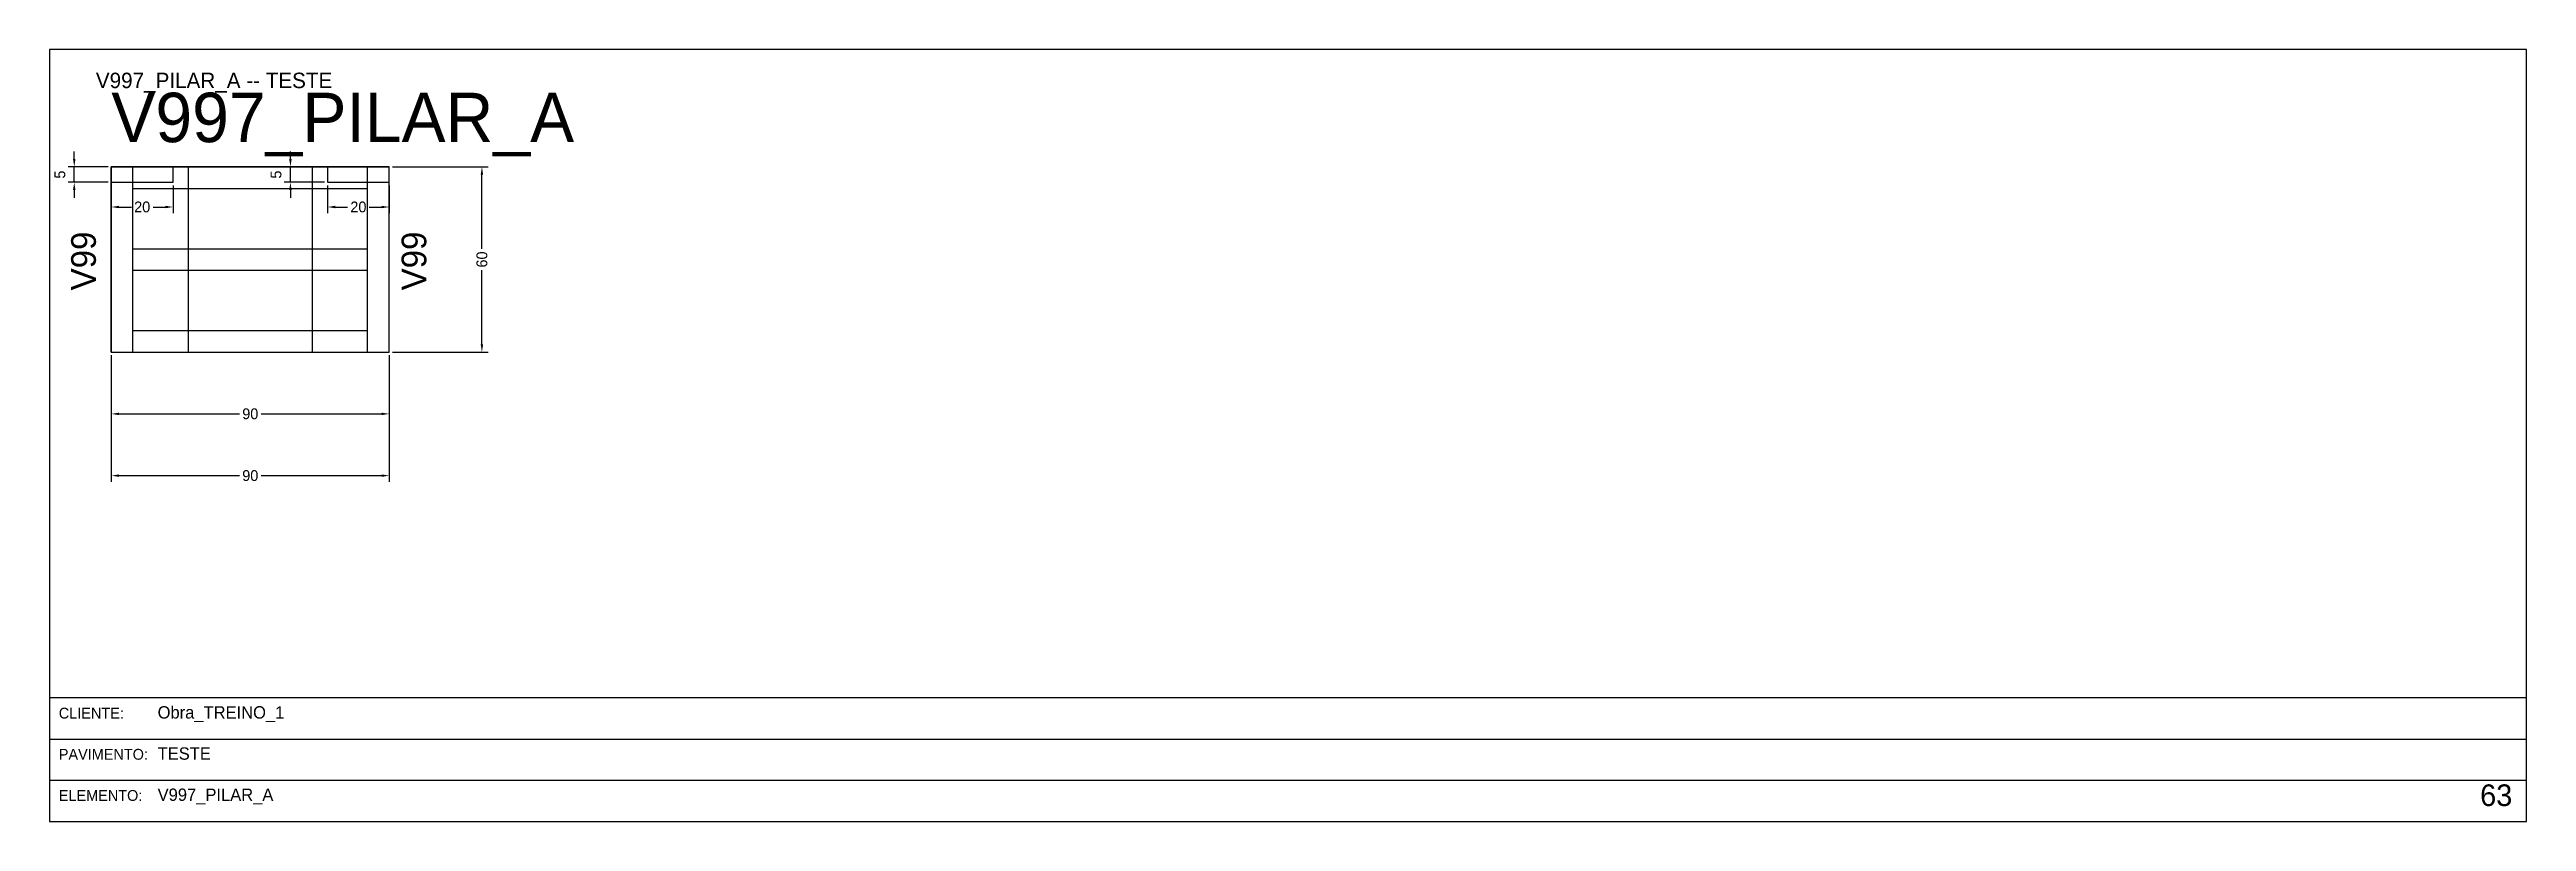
# Model space of a CAD drawing. Header units: metres. Extents: x 0 to 3268, y -4496 to 124.
# Drawn here: x 1644 to 2446, y -4256 to -4006 of the extents above; entities that cross this region are included whole.
import ezdxf

# ---------------------------------------------------------------- set-up
doc = ezdxf.new("R2010")
doc.units = ezdxf.units.M
for name, color, linetype in [('5', 5, 'Continuous'), ('BORDA_CELULA', 9, 'Continuous'), ('CARIMBO', 9, 'Continuous'), ('COTA', 241, 'Continuous'), ('NOMENCLATURA', 7, 'Continuous'), ('Painéis', 200, 'Continuous'), ('SARR_2.2x7', 40, 'Continuous')]:
    doc.layers.add(name, color=color, linetype=linetype)
doc.dimstyles.new('COTA', dxfattribs={"dimtxt": 3.5, "dimasz": 2.5, "dimexe": 2, "dimexo": 1, "dimgap": 0.9, "dimtad": 1, "dimdec": 0, "dimrnd": 1, "dimcen": 2.5, "dimclrd": 4, "dimclre": 4, "dimclrt": 4, "dimazin": 3, "dimtfac": 1, "dimtmove": 0, "dimatfit": 3})

msp = doc.modelspace()

# ---------------------------------------------------------------- texts
at = {"layer": '5'}
for p in [(1659, -4084), (1766, -4084)]:
    msp.add_text('V99', height=8, rotation=90, dxfattribs=at).set_placement(p)
at = {"layer": 'CARIMBO', "color": 2}
for s, p in [('Obra_TREINO_1', (1679, -4222.67)), ('TESTE', (1679, -4236)), ('V997_PILAR_A', (1679, -4249.33))]:
    msp.add_text(s, height=4, dxfattribs=at).set_placement(p)
at = {"layer": 'CARIMBO', "color": 9}
for s, p in [('CLIENTE:', (1647, -4222.67)), ('PAVIMENTO:', (1647, -4236)), ('ELEMENTO:', (1647, -4249.33))]:
    msp.add_text(s, height=3.5, dxfattribs=at).set_placement(p)
at = {"layer": 'CARIMBO', "color": 3}
msp.add_text('63', height=7, dxfattribs=at).set_placement((2431, -4251))
at = {"layer": 'NOMENCLATURA'}
for s, height, p in [('V997_PILAR_A -- TESTE', 5, (1659, -4018.5)), ('V997_PILAR_A', 16, (1664, -4036))]:
    msp.add_text(s, height=height, dxfattribs=at).set_placement(p)

# ---------------------------------------------------------------- blocks, each defined once
blk = doc.blocks.new('_CLOSEDFILLED')
at = {"color": 0, "linetype": 'BYBLOCK'}
blk.add_solid([(-1, 0.16), (0, 0), (-1, -0.16)], dxfattribs=at)
blk = doc.blocks.new('*D575')
at = {"color": 4}
for p, q in [((1664, -4050), (1664, -4059)), ((1684, -4050), (1684, -4059)), ((1666.5, -4057), (1670.5, -4057)), ((1677.5, -4057), (1681.5, -4057))]:
    blk.add_line(p, q, dxfattribs=at)
at = {"layer": 'Defpoints'}
for p in [(1664, -4049), (1684, -4049), (1664, -4057)]:
    blk.add_point(p, dxfattribs=at)
at = {"layer": 'COTA', "color": 4, "xscale": 2.5, "yscale": 2.5, "rotation": 180}
blk.add_blockref('_CLOSEDFILLED', (1664, -4057), dxfattribs=at)
at = {"layer": 'COTA', "color": 4, "xscale": 2.5, "yscale": 2.5}
blk.add_blockref('_CLOSEDFILLED', (1684, -4057), dxfattribs=at)
at = {"layer": 'COTA', "color": 4, "insert": (1674, -4057), "char_height": 3.5, "attachment_point": 5}
blk.add_mtext('20', dxfattribs=at)
blk = doc.blocks.new('*D576')
at = {"color": 4}
for p, q in [((1652, -4041.5), (1652, -4039)), ((1663, -4044), (1650, -4044)), ((1663, -4049), (1650, -4049)), ((1652, -4049), (1652, -4044)), ((1652, -4051.5), (1652, -4054))]:
    blk.add_line(p, q, dxfattribs=at)
at = {"layer": 'Defpoints'}
for p in [(1652, -4049), (1664, -4044), (1664, -4049)]:
    blk.add_point(p, dxfattribs=at)
at = {"layer": 'COTA', "color": 4, "xscale": 2.5, "yscale": 2.5}
for p, rotation in [((1652, -4044), 270), ((1652, -4049), 90)]:
    blk.add_blockref('_CLOSEDFILLED', p, dxfattribs=dict(at, rotation=rotation))
at = {"layer": 'COTA', "color": 4, "insert": (1647.35, -4046.5), "char_height": 3.5, "attachment_point": 5, "rotation": 90}
blk.add_mtext('5', dxfattribs=at)
blk = doc.blocks.new('*D577')
at = {"color": 4}
for p, q in [((1734, -4050), (1734, -4059)), ((1754, -4050), (1754, -4059)), ((1736.5, -4057), (1740.5, -4057)), ((1747.5, -4057), (1751.5, -4057))]:
    blk.add_line(p, q, dxfattribs=at)
at = {"layer": 'Defpoints'}
for p in [(1734, -4049), (1754, -4049), (1734, -4057)]:
    blk.add_point(p, dxfattribs=at)
at = {"layer": 'COTA', "color": 4, "xscale": 2.5, "yscale": 2.5, "rotation": 180}
blk.add_blockref('_CLOSEDFILLED', (1734, -4057), dxfattribs=at)
at = {"layer": 'COTA', "color": 4, "xscale": 2.5, "yscale": 2.5}
blk.add_blockref('_CLOSEDFILLED', (1754, -4057), dxfattribs=at)
at = {"layer": 'COTA', "color": 4, "insert": (1744, -4057), "char_height": 3.5, "attachment_point": 5}
blk.add_mtext('20', dxfattribs=at)
blk = doc.blocks.new('*D578')
at = {"color": 4}
for p, q in [((1722, -4041.5), (1722, -4039)), ((1733, -4044), (1720, -4044)), ((1733, -4049), (1720, -4049)), ((1722, -4049), (1722, -4044)), ((1722, -4051.5), (1722, -4054))]:
    blk.add_line(p, q, dxfattribs=at)
at = {"layer": 'Defpoints'}
for p in [(1722, -4049), (1734, -4044), (1734, -4049)]:
    blk.add_point(p, dxfattribs=at)
at = {"layer": 'COTA', "color": 4, "xscale": 2.5, "yscale": 2.5}
for p, rotation in [((1722, -4044), 270), ((1722, -4049), 90)]:
    blk.add_blockref('_CLOSEDFILLED', p, dxfattribs=dict(at, rotation=rotation))
at = {"layer": 'COTA', "color": 4, "insert": (1717.35, -4046.5), "char_height": 3.5, "attachment_point": 5, "rotation": 90}
blk.add_mtext('5', dxfattribs=at)
blk = doc.blocks.new('*D579')
at = {"color": 4}
for p, q in [((1664, -4105), (1664, -4126)), ((1754, -4105), (1754, -4126)), ((1666.5, -4124), (1705.5, -4124)), ((1712.5, -4124), (1751.5, -4124))]:
    blk.add_line(p, q, dxfattribs=at)
at = {"layer": 'Defpoints'}
for p in [(1664, -4104), (1754, -4104), (1664, -4124)]:
    blk.add_point(p, dxfattribs=at)
at = {"layer": 'COTA', "color": 4, "xscale": 2.5, "yscale": 2.5, "rotation": 180}
blk.add_blockref('_CLOSEDFILLED', (1664, -4124), dxfattribs=at)
at = {"layer": 'COTA', "color": 4, "xscale": 2.5, "yscale": 2.5}
blk.add_blockref('_CLOSEDFILLED', (1754, -4124), dxfattribs=at)
at = {"layer": 'COTA', "color": 4, "insert": (1709, -4124), "char_height": 3.5, "attachment_point": 5}
blk.add_mtext('90', dxfattribs=at)
blk = doc.blocks.new('*D580')
at = {"color": 4}
for p, q in [((1664, -4105), (1664, -4146)), ((1754, -4105), (1754, -4146)), ((1666.5, -4144), (1705.5, -4144)), ((1712.5, -4144), (1751.5, -4144))]:
    blk.add_line(p, q, dxfattribs=at)
at = {"layer": 'Defpoints'}
for p in [(1664, -4104), (1754, -4104), (1664, -4144)]:
    blk.add_point(p, dxfattribs=at)
at = {"layer": 'COTA', "color": 4, "xscale": 2.5, "yscale": 2.5, "rotation": 180}
blk.add_blockref('_CLOSEDFILLED', (1664, -4144), dxfattribs=at)
at = {"layer": 'COTA', "color": 4, "xscale": 2.5, "yscale": 2.5}
blk.add_blockref('_CLOSEDFILLED', (1754, -4144), dxfattribs=at)
at = {"layer": 'COTA', "color": 4, "insert": (1709, -4144), "char_height": 3.5, "attachment_point": 5}
blk.add_mtext('90', dxfattribs=at)
blk = doc.blocks.new('*D581')
at = {"color": 4}
for p, q in [((1755, -4044), (1786, -4044)), ((1784, -4070.5), (1784, -4046.5)), ((1784, -4101.5), (1784, -4077.5)), ((1755, -4104), (1786, -4104))]:
    blk.add_line(p, q, dxfattribs=at)
at = {"layer": 'Defpoints'}
for p in [(1754, -4044), (1754, -4104), (1784, -4104)]:
    blk.add_point(p, dxfattribs=at)
at = {"layer": 'COTA', "color": 4, "xscale": 2.5, "yscale": 2.5}
for p, rotation in [((1784, -4044), 90), ((1784, -4104), 270)]:
    blk.add_blockref('_CLOSEDFILLED', p, dxfattribs=dict(at, rotation=rotation))
at = {"layer": 'COTA', "color": 4, "insert": (1784, -4074), "char_height": 3.5, "attachment_point": 5, "rotation": 90}
blk.add_mtext('60', dxfattribs=at)

# ---------------------------------------------------------------- dimensions: what is measured, and where the dimension line sits
at = {"layer": 'COTA'}
for base, p1, p2, picture, middle in [((1652, -4049), (1664, -4049), (1664, -4044), '*D576', (1647.35, -4046.5)), ((1722, -4049), (1734, -4049), (1734, -4044), '*D578', (1717.35, -4046.5)), ((1784, -4104), (1754, -4104), (1754, -4044), '*D581', (1784, -4074))]:
    dim = msp.add_linear_dim(base=base, p1=p1, p2=p2, angle=90, dimstyle='COTA', dxfattribs=at)
    dim.commit()
    dim.dimension.update_dxf_attribs({"geometry": picture, "text_midpoint": middle})
for base, p1, p2, picture, middle in [((1664, -4057), (1664, -4049), (1684, -4049), '*D575', (1674, -4057)), ((1734, -4057), (1734, -4049), (1754, -4049), '*D577', (1744, -4057)), ((1664, -4124), (1664, -4104), (1754, -4104), '*D579', (1709, -4124)), ((1664, -4144), (1664, -4104), (1754, -4104), '*D580', (1709, -4144))]:
    dim = msp.add_linear_dim(base=base, p1=p1, p2=p2, dimstyle='COTA', dxfattribs=at)
    dim.commit()
    dim.dimension.update_dxf_attribs({"geometry": picture, "text_midpoint": middle})

# ---------------------------------------------------------------- linework, layer by layer
at = {"layer": 'BORDA_CELULA'}
for points in [[(1644, -4256), (2446, -4256), (2446, -4006), (1644, -4006)], [(1644, -4256), (2446, -4256), (2446, -4216), (1644, -4216)]]:
    msp.add_lwpolyline(points, close=True, dxfattribs=at)
at = {"layer": 'CARIMBO'}
for p, q in [((1644, -4229.33), (2446, -4229.33)), ((1644, -4242.67), (2446, -4242.67)), ((1644, -4256), (2446, -4256))]:
    msp.add_line(p, q, dxfattribs=at)
at = {"layer": 'COTA'}
for points in [[(1664, -4049), (1684, -4049), (1684, -4044), (1664, -4044)], [(1664, -4104), (1689, -4104), (1689, -4044), (1664, -4044)], [(1729, -4104), (1754, -4104), (1754, -4044), (1729, -4044)], [(1734, -4049), (1754, -4049), (1754, -4044), (1734, -4044)]]:
    msp.add_lwpolyline(points, close=True, dxfattribs=at)
at = {"layer": 'Painéis'}
for points in [[(1664, -4104), (1664, -4044)], [(1664, -4044), (1754, -4044)], [(1664, -4104), (1754, -4104), (1754, -4044), (1664, -4044), (1664, -4104)], [(1754, -4104), (1754, -4044)], [(1664, -4104), (1754, -4104)]]:
    msp.add_lwpolyline(points, dxfattribs=at)
at = {"layer": 'SARR_2.2x7'}
for points in [[(1671, -4104), (1671, -4044)], [(1747, -4104), (1747, -4044)], [(1671, -4051), (1747, -4051)], [(1671, -4070.5), (1747, -4070.5)], [(1671, -4077.5), (1747, -4077.5)], [(1671, -4097), (1747, -4097)]]:
    msp.add_lwpolyline(points, dxfattribs=at)

msp.set_redraw_order([(e.dxf.handle, doc.entitydb.next_handle()) for e in msp.query("TEXT MTEXT ATTDEF DIMENSION ARC_DIMENSION")])  # texts and dimensions are drawn at this point

doc.saveas('drawing.dxf')
